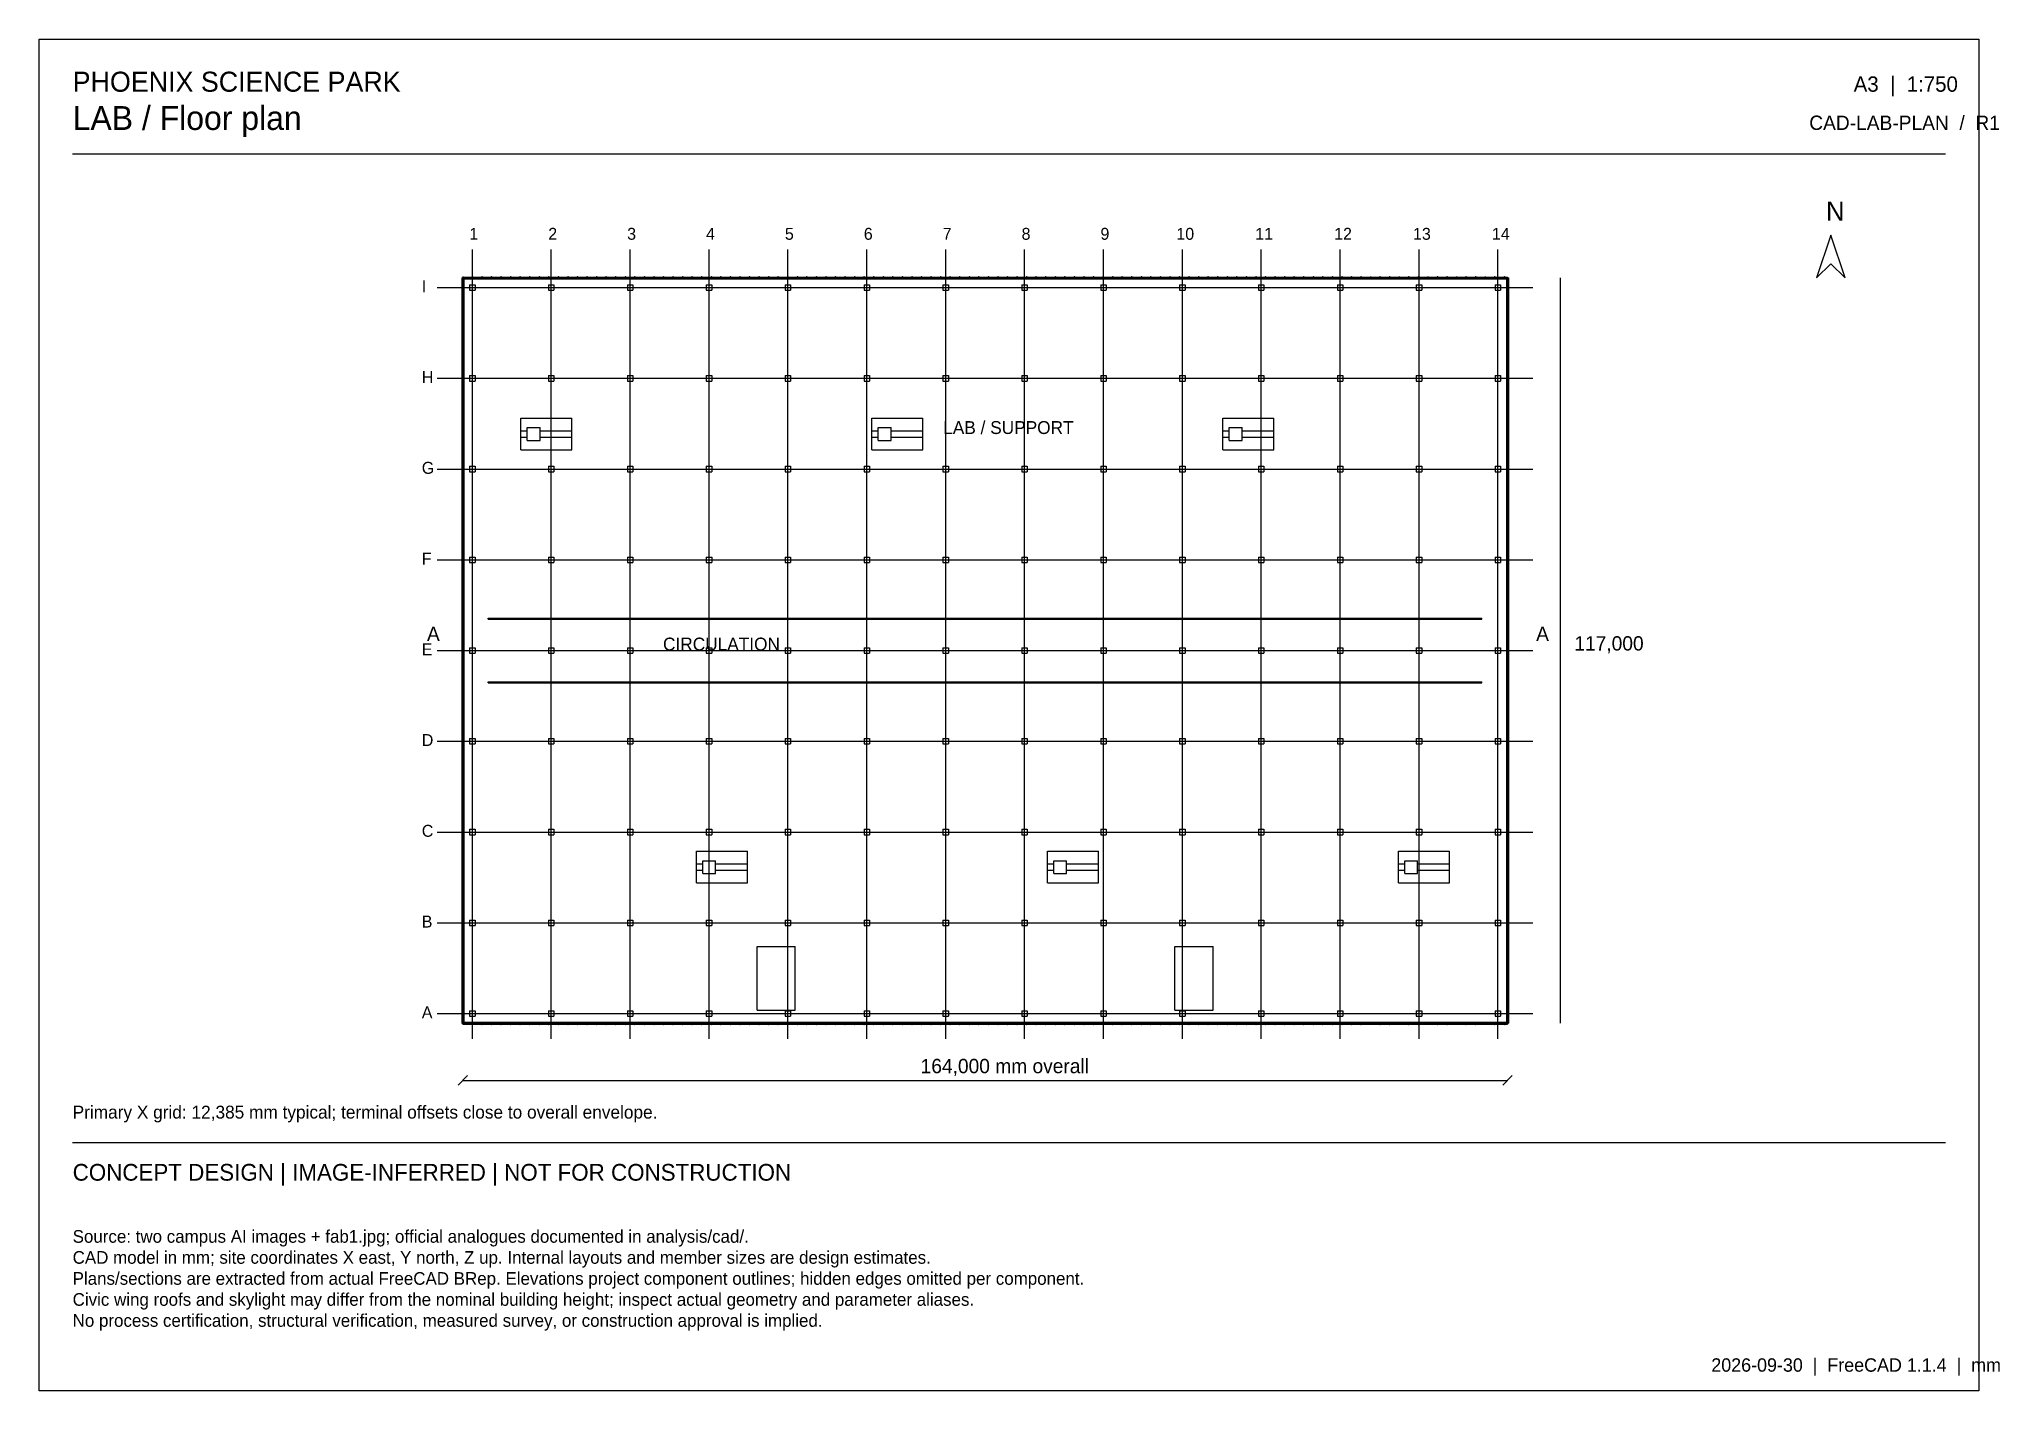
# Model space of a CAD drawing. Header units: millimetres. Extents: x 5250 to 313038, y 5250 to 217500.
import ezdxf

# ---------------------------------------------------------------- set-up
doc = ezdxf.new("R2010")
doc.units = ezdxf.units.MM

msp = doc.modelspace()

# ---------------------------------------------------------------- texts
at = {"layer": 'annotation'}
for s, height, p in [('PHOENIX SCIENCE PARK', 3150, (10500, 209250)), ('A3  |  1:750', 2400, (290100, 209250)), ('LAB / Floor plan', 3750, (10500, 203250)), ('CAD-LAB-PLAN  /  R1', 2250, (283125, 203250)), ('N', 3000, (285750, 189000)), ('1', 1875, (72781.25, 186000)), ('2', 1875, (85166.25, 186000)), ('3', 1875, (97550.25, 186000)), ('4', 1875, (109935.25, 186000)), ('5', 1875, (122319.25, 186000)), ('6', 1875, (134704.25, 186000)), ('7', 1875, (147089.25, 186000)), ('8', 1875, (159473.25, 186000)), ('9', 1875, (171858.25, 186000)), ('10', 1875, (183774.5, 186000)), ('11', 1875, (196158.5, 186000)), ('12', 1875, (208543.5, 186000)), ('13', 1875, (220927.5, 186000)), ('14', 1875, (233312.5, 186000)), ('I', 1875, (65312.5, 177750)), ('H', 1875, (65312.5, 163500)), ('LAB / SUPPORT', 2025, (147168.75, 155500)), ('G', 1875, (65312.5, 149250)), ('F', 1875, (65312.5, 135000)), ('A', 2250, (66125, 123000)), ('CIRCULATION', 2025, (103181.25, 121500)), ('A', 2250, (240250, 123000)), ('117,000', 2250, (246250, 121500)), ('E', 1875, (65312.5, 120750)), ('D', 1875, (65312.5, 106500)), ('C', 1875, (65312.5, 92250)), ('B', 1875, (65312.5, 78000)), ('A', 1875, (65312.5, 63750)), ('164,000 mm overall', 2250, (143625, 55125)), ('Primary X grid: 12,385 mm typical; terminal offsets close to overall envelope.', 2025, (10500, 48000)), ('CONCEPT DESIGN | IMAGE-INFERRED | NOT FOR CONSTRUCTION', 2625, (10500, 38250)), ('Source: two campus AI images + fab1.jpg; official analogues documented in analysis/cad/.', 1987.5, (10500, 28500)), ('CAD model in mm; site coordinates X east, Y north, Z up. Internal layouts and member sizes are design estimates.', 1987.5, (10500, 25200)), ('Plans/sections are extracted from actual FreeCAD BRep. Elevations project component outlines; hidden edges omitted per component.', 1987.5, (10500, 21900)), ('Civic wing roofs and skylight may differ from the nominal building height; inspect actual geometry and parameter aliases.', 1987.5, (10500, 18600)), ('No process certification, structural verification, measured survey, or construction approval is implied.', 1987.5, (10500, 15300)), ('2026-09-30  |  FreeCAD 1.1.4  |  mm', 2100, (267750, 8250))]:
    msp.add_text(s, height=height, dxfattribs=at).set_placement(p)

# ---------------------------------------------------------------- linework, layer by layer
at = {"layer": 'annotation'}
for p, q in [((286500, 186750), (284250, 180000)), ((288750, 180000), (286500, 186750)), ((284250, 180000), (286500, 182250)), ((286500, 182250), (288750, 180000))]:
    msp.add_line(p, q, dxfattribs=at)
at = {"layer": 'circulation'}
for p, q in [((117950, 65000), (117950, 75000)), ((117950, 75000), (123950, 75000)), ((123950, 65000), (123950, 75000)), ((183550, 65000), (183550, 75000)), ((183550, 75000), (189550, 75000)), ((189550, 65000), (189550, 75000)), ((117950, 65000), (123950, 65000)), ((183550, 65000), (189550, 65000))]:
    msp.add_line(p, q, dxfattribs=at)
at = {"layer": 'cut'}
for p, q in [((71600, 180000), (71600, 63000)), ((71600, 180000), (71900, 180000)), ((71727.5, 180245), (71727.5, 180155)), ((71727.5, 180245), (71772.5, 180245)), ((71727.5, 180155), (71772.5, 180155)), ((71750, 180150), (71750, 179850)), ((71750, 180150), (235750, 180150)), ((71750, 179850), (235750, 179850)), ((71772.5, 180245), (71772.5, 180155)), ((71900, 180000), (71900, 63000)), ((72825, 178925), (72825, 178075)), ((72825, 178925), (73675, 178925)), ((73227.5, 180245), (73227.5, 180155)), ((73227.5, 180245), (73272.5, 180245)), ((73227.5, 180155), (73272.5, 180155)), ((73272.5, 180245), (73272.5, 180155)), ((73675, 178925), (73675, 178075)), ((74727.5, 180245), (74727.5, 180155)), ((74727.5, 180245), (74772.5, 180245)), ((74727.5, 180155), (74772.5, 180155)), ((74772.5, 180245), (74772.5, 180155)), ((76227.5, 180245), (76227.5, 180155)), ((76227.5, 180245), (76272.5, 180245)), ((76227.5, 180155), (76272.5, 180155)), ((76272.5, 180245), (76272.5, 180155)), ((77727.5, 180245), (77727.5, 180155)), ((77727.5, 180245), (77772.5, 180245)), ((77727.5, 180155), (77772.5, 180155)), ((77772.5, 180245), (77772.5, 180155)), ((79227.5, 180245), (79227.5, 180155)), ((79227.5, 180245), (79272.5, 180245)), ((79227.5, 180155), (79272.5, 180155)), ((79272.5, 180245), (79272.5, 180155)), ((80727.5, 180245), (80727.5, 180155)), ((80727.5, 180245), (80772.5, 180245)), ((80727.5, 180155), (80772.5, 180155)), ((80772.5, 180245), (80772.5, 180155)), ((82227.5, 180245), (82227.5, 180155)), ((82227.5, 180245), (82272.5, 180245)), ((82227.5, 180155), (82272.5, 180155)), ((82272.5, 180245), (82272.5, 180155)), ((83727.5, 180245), (83727.5, 180155)), ((83727.5, 180245), (83772.5, 180245)), ((83727.5, 180155), (83772.5, 180155)), ((83772.5, 180245), (83772.5, 180155)), ((85209.62, 178925), (85209.62, 178075)), ((85209.62, 178925), (86059.62, 178925)), ((85227.5, 180245), (85227.5, 180155)), ((85227.5, 180245), (85272.5, 180245)), ((85227.5, 180155), (85272.5, 180155)), ((85272.5, 180245), (85272.5, 180155)), ((86059.62, 178925), (86059.62, 178075)), ((86727.5, 180245), (86727.5, 180155)), ((86727.5, 180245), (86772.5, 180245)), ((86727.5, 180155), (86772.5, 180155)), ((86772.5, 180245), (86772.5, 180155)), ((88227.5, 180245), (88227.5, 180155)), ((88227.5, 180245), (88272.5, 180245)), ((88227.5, 180155), (88272.5, 180155)), ((88272.5, 180245), (88272.5, 180155)), ((89727.5, 180245), (89727.5, 180155)), ((89727.5, 180245), (89772.5, 180245)), ((89727.5, 180155), (89772.5, 180155)), ((89772.5, 180245), (89772.5, 180155)), ((91227.5, 180245), (91227.5, 180155)), ((91227.5, 180245), (91272.5, 180245)), ((91227.5, 180155), (91272.5, 180155)), ((91272.5, 180245), (91272.5, 180155)), ((92727.5, 180245), (92727.5, 180155)), ((92727.5, 180245), (92772.5, 180245)), ((92727.5, 180155), (92772.5, 180155)), ((92772.5, 180245), (92772.5, 180155)), ((94227.5, 180245), (94227.5, 180155)), ((94227.5, 180245), (94272.5, 180245)), ((94227.5, 180155), (94272.5, 180155)), ((94272.5, 180245), (94272.5, 180155)), ((95727.5, 180245), (95727.5, 180155)), ((95727.5, 180245), (95772.5, 180245)), ((95727.5, 180155), (95772.5, 180155)), ((95772.5, 180245), (95772.5, 180155)), ((97227.5, 180245), (97227.5, 180155)), ((97227.5, 180245), (97272.5, 180245)), ((97227.5, 180155), (97272.5, 180155)), ((97272.5, 180245), (97272.5, 180155)), ((97594.23, 178925), (97594.23, 178075)), ((97594.23, 178925), (98444.23, 178925)), ((98444.23, 178925), (98444.23, 178075)), ((98727.5, 180245), (98727.5, 180155)), ((98727.5, 180245), (98772.5, 180245)), ((98727.5, 180155), (98772.5, 180155)), ((98772.5, 180245), (98772.5, 180155)), ((100227.5, 180245), (100227.5, 180155)), ((100227.5, 180245), (100272.5, 180245)), ((100227.5, 180155), (100272.5, 180155)), ((100272.5, 180245), (100272.5, 180155)), ((101727.5, 180245), (101727.5, 180155)), ((101727.5, 180245), (101772.5, 180245)), ((101727.5, 180155), (101772.5, 180155)), ((101772.5, 180245), (101772.5, 180155)), ((103227.5, 180245), (103227.5, 180155)), ((103227.5, 180245), (103272.5, 180245)), ((103227.5, 180155), (103272.5, 180155)), ((103272.5, 180245), (103272.5, 180155)), ((104727.5, 180245), (104727.5, 180155)), ((104727.5, 180245), (104772.5, 180245)), ((104727.5, 180155), (104772.5, 180155)), ((104772.5, 180245), (104772.5, 180155)), ((106227.5, 180245), (106227.5, 180155)), ((106227.5, 180245), (106272.5, 180245)), ((106227.5, 180155), (106272.5, 180155)), ((106272.5, 180245), (106272.5, 180155)), ((107727.5, 180245), (107727.5, 180155)), ((107727.5, 180245), (107772.5, 180245)), ((107727.5, 180155), (107772.5, 180155)), ((107772.5, 180245), (107772.5, 180155)), ((109227.5, 180245), (109227.5, 180155)), ((109227.5, 180245), (109272.5, 180245)), ((109227.5, 180155), (109272.5, 180155)), ((109272.5, 180245), (109272.5, 180155)), ((109978.85, 178925), (109978.85, 178075)), ((109978.85, 178925), (110828.85, 178925)), ((110727.5, 180245), (110727.5, 180155)), ((110727.5, 180245), (110772.5, 180245)), ((110727.5, 180155), (110772.5, 180155)), ((110772.5, 180245), (110772.5, 180155)), ((110828.85, 178925), (110828.85, 178075)), ((112227.5, 180245), (112227.5, 180155)), ((112227.5, 180245), (112272.5, 180245)), ((112227.5, 180155), (112272.5, 180155)), ((112272.5, 180245), (112272.5, 180155)), ((113727.5, 180245), (113727.5, 180155)), ((113727.5, 180245), (113772.5, 180245)), ((113727.5, 180155), (113772.5, 180155)), ((113772.5, 180245), (113772.5, 180155)), ((115227.5, 180245), (115227.5, 180155)), ((115227.5, 180245), (115272.5, 180245)), ((115227.5, 180155), (115272.5, 180155)), ((115272.5, 180245), (115272.5, 180155)), ((116727.5, 180245), (116727.5, 180155)), ((116727.5, 180245), (116772.5, 180245)), ((116727.5, 180155), (116772.5, 180155)), ((116772.5, 180245), (116772.5, 180155)), ((118227.5, 180245), (118227.5, 180155)), ((118227.5, 180245), (118272.5, 180245)), ((118227.5, 180155), (118272.5, 180155)), ((118272.5, 180245), (118272.5, 180155)), ((119727.5, 180245), (119727.5, 180155)), ((119727.5, 180245), (119772.5, 180245)), ((119727.5, 180155), (119772.5, 180155)), ((119772.5, 180245), (119772.5, 180155)), ((121227.5, 180245), (121227.5, 180155)), ((121227.5, 180245), (121272.5, 180245)), ((121227.5, 180155), (121272.5, 180155)), ((121272.5, 180245), (121272.5, 180155)), ((122363.46, 178925), (122363.46, 178075)), ((122363.46, 178925), (123213.46, 178925)), ((122727.5, 180245), (122727.5, 180155)), ((122727.5, 180245), (122772.5, 180245)), ((122727.5, 180155), (122772.5, 180155)), ((122772.5, 180245), (122772.5, 180155)), ((123213.46, 178925), (123213.46, 178075)), ((124227.5, 180245), (124227.5, 180155)), ((124227.5, 180245), (124272.5, 180245)), ((124227.5, 180155), (124272.5, 180155)), ((124272.5, 180245), (124272.5, 180155)), ((125727.5, 180245), (125727.5, 180155)), ((125727.5, 180245), (125772.5, 180245)), ((125727.5, 180155), (125772.5, 180155)), ((125772.5, 180245), (125772.5, 180155)), ((127227.5, 180245), (127227.5, 180155)), ((127227.5, 180245), (127272.5, 180245)), ((127227.5, 180155), (127272.5, 180155)), ((127272.5, 180245), (127272.5, 180155)), ((128727.5, 180245), (128727.5, 180155)), ((128727.5, 180245), (128772.5, 180245)), ((128727.5, 180155), (128772.5, 180155)), ((128772.5, 180245), (128772.5, 180155)), ((130227.5, 180245), (130227.5, 180155)), ((130227.5, 180245), (130272.5, 180245)), ((130227.5, 180155), (130272.5, 180155)), ((130272.5, 180245), (130272.5, 180155)), ((131727.5, 180245), (131727.5, 180155)), ((131727.5, 180245), (131772.5, 180245)), ((131727.5, 180155), (131772.5, 180155)), ((131772.5, 180245), (131772.5, 180155)), ((133227.5, 180245), (133227.5, 180155)), ((133227.5, 180245), (133272.5, 180245)), ((133227.5, 180155), (133272.5, 180155)), ((133272.5, 180245), (133272.5, 180155)), ((134727.5, 180245), (134727.5, 180155)), ((134727.5, 180245), (134772.5, 180245)), ((134727.5, 180155), (134772.5, 180155)), ((134748.08, 178925), (134748.08, 178075)), ((134748.08, 178925), (135598.08, 178925)), ((134772.5, 180245), (134772.5, 180155)), ((135598.08, 178925), (135598.08, 178075)), ((136227.5, 180245), (136227.5, 180155)), ((136227.5, 180245), (136272.5, 180245)), ((136227.5, 180155), (136272.5, 180155)), ((136272.5, 180245), (136272.5, 180155)), ((137727.5, 180245), (137727.5, 180155)), ((137727.5, 180245), (137772.5, 180245)), ((137727.5, 180155), (137772.5, 180155)), ((137772.5, 180245), (137772.5, 180155)), ((139227.5, 180245), (139227.5, 180155)), ((139227.5, 180245), (139272.5, 180245)), ((139227.5, 180155), (139272.5, 180155)), ((139272.5, 180245), (139272.5, 180155)), ((140727.5, 180245), (140727.5, 180155)), ((140727.5, 180245), (140772.5, 180245)), ((140727.5, 180155), (140772.5, 180155)), ((140772.5, 180245), (140772.5, 180155)), ((142227.5, 180245), (142227.5, 180155)), ((142227.5, 180245), (142272.5, 180245)), ((142227.5, 180155), (142272.5, 180155)), ((142272.5, 180245), (142272.5, 180155)), ((143727.5, 180245), (143727.5, 180155)), ((143727.5, 180245), (143772.5, 180245)), ((143727.5, 180155), (143772.5, 180155)), ((143772.5, 180245), (143772.5, 180155)), ((145227.5, 180245), (145227.5, 180155)), ((145227.5, 180245), (145272.5, 180245)), ((145227.5, 180155), (145272.5, 180155)), ((145272.5, 180245), (145272.5, 180155)), ((146727.5, 180245), (146727.5, 180155)), ((146727.5, 180245), (146772.5, 180245)), ((146727.5, 180155), (146772.5, 180155)), ((146772.5, 180245), (146772.5, 180155)), ((147132.69, 178925), (147132.69, 178075)), ((147132.69, 178925), (147982.69, 178925)), ((147982.69, 178925), (147982.69, 178075)), ((148227.5, 180245), (148227.5, 180155)), ((148227.5, 180245), (148272.5, 180245)), ((148227.5, 180155), (148272.5, 180155)), ((148272.5, 180245), (148272.5, 180155)), ((149727.5, 180245), (149727.5, 180155)), ((149727.5, 180245), (149772.5, 180245)), ((149727.5, 180155), (149772.5, 180155)), ((149772.5, 180245), (149772.5, 180155)), ((151227.5, 180245), (151227.5, 180155)), ((151227.5, 180245), (151272.5, 180245)), ((151227.5, 180155), (151272.5, 180155)), ((151272.5, 180245), (151272.5, 180155)), ((152727.5, 180245), (152727.5, 180155)), ((152727.5, 180245), (152772.5, 180245)), ((152727.5, 180155), (152772.5, 180155)), ((152772.5, 180245), (152772.5, 180155)), ((154227.5, 180245), (154227.5, 180155)), ((154227.5, 180245), (154272.5, 180245)), ((154227.5, 180155), (154272.5, 180155)), ((154272.5, 180245), (154272.5, 180155)), ((155727.5, 180245), (155727.5, 180155)), ((155727.5, 180245), (155772.5, 180245)), ((155727.5, 180155), (155772.5, 180155)), ((155772.5, 180245), (155772.5, 180155)), ((157227.5, 180245), (157227.5, 180155)), ((157227.5, 180245), (157272.5, 180245)), ((157227.5, 180155), (157272.5, 180155)), ((157272.5, 180245), (157272.5, 180155)), ((158727.5, 180245), (158727.5, 180155)), ((158727.5, 180245), (158772.5, 180245)), ((158727.5, 180155), (158772.5, 180155)), ((158772.5, 180245), (158772.5, 180155)), ((159517.31, 178925), (159517.31, 178075)), ((159517.31, 178925), (160367.31, 178925)), ((160227.5, 180245), (160227.5, 180155)), ((160227.5, 180245), (160272.5, 180245)), ((160227.5, 180155), (160272.5, 180155)), ((160272.5, 180245), (160272.5, 180155)), ((160367.31, 178925), (160367.31, 178075)), ((161727.5, 180245), (161727.5, 180155)), ((161727.5, 180245), (161772.5, 180245)), ((161727.5, 180155), (161772.5, 180155)), ((161772.5, 180245), (161772.5, 180155)), ((163227.5, 180245), (163227.5, 180155)), ((163227.5, 180245), (163272.5, 180245)), ((163227.5, 180155), (163272.5, 180155)), ((163272.5, 180245), (163272.5, 180155)), ((164727.5, 180245), (164727.5, 180155)), ((164727.5, 180245), (164772.5, 180245)), ((164727.5, 180155), (164772.5, 180155)), ((164772.5, 180245), (164772.5, 180155)), ((166227.5, 180245), (166227.5, 180155)), ((166227.5, 180245), (166272.5, 180245)), ((166227.5, 180155), (166272.5, 180155)), ((166272.5, 180245), (166272.5, 180155)), ((167727.5, 180245), (167727.5, 180155)), ((167727.5, 180245), (167772.5, 180245)), ((167727.5, 180155), (167772.5, 180155)), ((167772.5, 180245), (167772.5, 180155)), ((169227.5, 180245), (169227.5, 180155)), ((169227.5, 180245), (169272.5, 180245)), ((169227.5, 180155), (169272.5, 180155)), ((169272.5, 180245), (169272.5, 180155)), ((170727.5, 180245), (170727.5, 180155)), ((170727.5, 180245), (170772.5, 180245)), ((170727.5, 180155), (170772.5, 180155)), ((170772.5, 180245), (170772.5, 180155)), ((171901.92, 178925), (171901.92, 178075)), ((171901.92, 178925), (172751.92, 178925)), ((172227.5, 180245), (172227.5, 180155)), ((172227.5, 180245), (172272.5, 180245)), ((172227.5, 180155), (172272.5, 180155)), ((172272.5, 180245), (172272.5, 180155)), ((172751.92, 178925), (172751.92, 178075)), ((173727.5, 180245), (173727.5, 180155)), ((173727.5, 180245), (173772.5, 180245)), ((173727.5, 180155), (173772.5, 180155)), ((173772.5, 180245), (173772.5, 180155)), ((175227.5, 180245), (175227.5, 180155)), ((175227.5, 180245), (175272.5, 180245)), ((175227.5, 180155), (175272.5, 180155)), ((175272.5, 180245), (175272.5, 180155)), ((176727.5, 180245), (176727.5, 180155)), ((176727.5, 180245), (176772.5, 180245)), ((176727.5, 180155), (176772.5, 180155)), ((176772.5, 180245), (176772.5, 180155)), ((178227.5, 180245), (178227.5, 180155)), ((178227.5, 180245), (178272.5, 180245)), ((178227.5, 180155), (178272.5, 180155)), ((178272.5, 180245), (178272.5, 180155)), ((179727.5, 180245), (179727.5, 180155)), ((179727.5, 180245), (179772.5, 180245)), ((179727.5, 180155), (179772.5, 180155)), ((179772.5, 180245), (179772.5, 180155)), ((181227.5, 180245), (181227.5, 180155)), ((181227.5, 180245), (181272.5, 180245)), ((181227.5, 180155), (181272.5, 180155)), ((181272.5, 180245), (181272.5, 180155)), ((182727.5, 180245), (182727.5, 180155)), ((182727.5, 180245), (182772.5, 180245)), ((182727.5, 180155), (182772.5, 180155)), ((182772.5, 180245), (182772.5, 180155)), ((184227.5, 180245), (184227.5, 180155)), ((184227.5, 180245), (184272.5, 180245)), ((184227.5, 180155), (184272.5, 180155)), ((184272.5, 180245), (184272.5, 180155)), ((184286.54, 178925), (184286.54, 178075)), ((184286.54, 178925), (185136.54, 178925)), ((185136.54, 178925), (185136.54, 178075)), ((185727.5, 180245), (185727.5, 180155)), ((185727.5, 180245), (185772.5, 180245)), ((185727.5, 180155), (185772.5, 180155)), ((185772.5, 180245), (185772.5, 180155)), ((187227.5, 180245), (187227.5, 180155)), ((187227.5, 180245), (187272.5, 180245)), ((187227.5, 180155), (187272.5, 180155)), ((187272.5, 180245), (187272.5, 180155)), ((188727.5, 180245), (188727.5, 180155)), ((188727.5, 180245), (188772.5, 180245)), ((188727.5, 180155), (188772.5, 180155)), ((188772.5, 180245), (188772.5, 180155)), ((190227.5, 180245), (190227.5, 180155)), ((190227.5, 180245), (190272.5, 180245)), ((190227.5, 180155), (190272.5, 180155)), ((190272.5, 180245), (190272.5, 180155)), ((191727.5, 180245), (191727.5, 180155)), ((191727.5, 180245), (191772.5, 180245)), ((191727.5, 180155), (191772.5, 180155)), ((191772.5, 180245), (191772.5, 180155)), ((193227.5, 180245), (193227.5, 180155)), ((193227.5, 180245), (193272.5, 180245)), ((193227.5, 180155), (193272.5, 180155)), ((193272.5, 180245), (193272.5, 180155)), ((194727.5, 180245), (194727.5, 180155)), ((194727.5, 180245), (194772.5, 180245)), ((194727.5, 180155), (194772.5, 180155)), ((194772.5, 180245), (194772.5, 180155)), ((196227.5, 180245), (196227.5, 180155)), ((196227.5, 180245), (196272.5, 180245)), ((196227.5, 180155), (196272.5, 180155)), ((196272.5, 180245), (196272.5, 180155)), ((196671.15, 178925), (196671.15, 178075)), ((196671.15, 178925), (197521.15, 178925)), ((197521.15, 178925), (197521.15, 178075)), ((197727.5, 180245), (197727.5, 180155)), ((197727.5, 180245), (197772.5, 180245)), ((197727.5, 180155), (197772.5, 180155)), ((197772.5, 180245), (197772.5, 180155)), ((199227.5, 180245), (199227.5, 180155)), ((199227.5, 180245), (199272.5, 180245)), ((199227.5, 180155), (199272.5, 180155)), ((199272.5, 180245), (199272.5, 180155)), ((200727.5, 180245), (200727.5, 180155)), ((200727.5, 180245), (200772.5, 180245)), ((200727.5, 180155), (200772.5, 180155)), ((200772.5, 180245), (200772.5, 180155)), ((202227.5, 180245), (202227.5, 180155)), ((202227.5, 180245), (202272.5, 180245)), ((202227.5, 180155), (202272.5, 180155)), ((202272.5, 180245), (202272.5, 180155)), ((203727.5, 180245), (203727.5, 180155)), ((203727.5, 180245), (203772.5, 180245)), ((203727.5, 180155), (203772.5, 180155)), ((203772.5, 180245), (203772.5, 180155)), ((205227.5, 180245), (205227.5, 180155)), ((205227.5, 180245), (205272.5, 180245)), ((205227.5, 180155), (205272.5, 180155)), ((205272.5, 180245), (205272.5, 180155)), ((206727.5, 180245), (206727.5, 180155)), ((206727.5, 180245), (206772.5, 180245)), ((206727.5, 180155), (206772.5, 180155)), ((206772.5, 180245), (206772.5, 180155)), ((208227.5, 180245), (208227.5, 180155)), ((208227.5, 180245), (208272.5, 180245)), ((208227.5, 180155), (208272.5, 180155)), ((208272.5, 180245), (208272.5, 180155)), ((209055.77, 178925), (209055.77, 178075)), ((209055.77, 178925), (209905.77, 178925)), ((209727.5, 180245), (209727.5, 180155)), ((209727.5, 180245), (209772.5, 180245)), ((209727.5, 180155), (209772.5, 180155)), ((209772.5, 180245), (209772.5, 180155)), ((209905.77, 178925), (209905.77, 178075)), ((211227.5, 180245), (211227.5, 180155)), ((211227.5, 180245), (211272.5, 180245)), ((211227.5, 180155), (211272.5, 180155)), ((211272.5, 180245), (211272.5, 180155)), ((212727.5, 180245), (212727.5, 180155)), ((212727.5, 180245), (212772.5, 180245)), ((212727.5, 180155), (212772.5, 180155)), ((212772.5, 180245), (212772.5, 180155)), ((214227.5, 180245), (214227.5, 180155)), ((214227.5, 180245), (214272.5, 180245)), ((214227.5, 180155), (214272.5, 180155)), ((214272.5, 180245), (214272.5, 180155)), ((215727.5, 180245), (215727.5, 180155)), ((215727.5, 180245), (215772.5, 180245)), ((215727.5, 180155), (215772.5, 180155)), ((215772.5, 180245), (215772.5, 180155)), ((217227.5, 180245), (217227.5, 180155)), ((217227.5, 180245), (217272.5, 180245)), ((217227.5, 180155), (217272.5, 180155)), ((217272.5, 180245), (217272.5, 180155)), ((218727.5, 180245), (218727.5, 180155)), ((218727.5, 180245), (218772.5, 180245)), ((218727.5, 180155), (218772.5, 180155)), ((218772.5, 180245), (218772.5, 180155)), ((220227.5, 180245), (220227.5, 180155)), ((220227.5, 180245), (220272.5, 180245)), ((220227.5, 180155), (220272.5, 180155)), ((220272.5, 180245), (220272.5, 180155)), ((221440.38, 178925), (221440.38, 178075)), ((221440.38, 178925), (222290.38, 178925)), ((221727.5, 180245), (221727.5, 180155)), ((221727.5, 180245), (221772.5, 180245)), ((221727.5, 180155), (221772.5, 180155)), ((221772.5, 180245), (221772.5, 180155)), ((222290.38, 178925), (222290.38, 178075)), ((223227.5, 180245), (223227.5, 180155)), ((223227.5, 180245), (223272.5, 180245)), ((223227.5, 180155), (223272.5, 180155)), ((223272.5, 180245), (223272.5, 180155)), ((224727.5, 180245), (224727.5, 180155)), ((224727.5, 180245), (224772.5, 180245)), ((224727.5, 180155), (224772.5, 180155)), ((224772.5, 180245), (224772.5, 180155)), ((226227.5, 180245), (226227.5, 180155)), ((226227.5, 180245), (226272.5, 180245)), ((226227.5, 180155), (226272.5, 180155)), ((226272.5, 180245), (226272.5, 180155)), ((227727.5, 180245), (227727.5, 180155)), ((227727.5, 180245), (227772.5, 180245)), ((227727.5, 180155), (227772.5, 180155)), ((227772.5, 180245), (227772.5, 180155)), ((229227.5, 180245), (229227.5, 180155)), ((229227.5, 180245), (229272.5, 180245)), ((229227.5, 180155), (229272.5, 180155)), ((229272.5, 180245), (229272.5, 180155)), ((230727.5, 180245), (230727.5, 180155)), ((230727.5, 180245), (230772.5, 180245)), ((230727.5, 180155), (230772.5, 180155)), ((230772.5, 180245), (230772.5, 180155)), ((232227.5, 180245), (232227.5, 180155)), ((232227.5, 180245), (232272.5, 180245)), ((232227.5, 180155), (232272.5, 180155)), ((232272.5, 180245), (232272.5, 180155)), ((233727.5, 180245), (233727.5, 180155)), ((233727.5, 180245), (233772.5, 180245)), ((233727.5, 180155), (233772.5, 180155)), ((233772.5, 180245), (233772.5, 180155)), ((233825, 178925), (233825, 178075)), ((233825, 178925), (234675, 178925)), ((234675, 178925), (234675, 178075)), ((235227.5, 180245), (235227.5, 180155)), ((235227.5, 180245), (235272.5, 180245)), ((235227.5, 180155), (235272.5, 180155)), ((235272.5, 180245), (235272.5, 180155)), ((235600, 180000), (235600, 63000)), ((235600, 180000), (235900, 180000)), ((235750, 180150), (235750, 179850)), ((235900, 180000), (235900, 63000)), ((72825, 178075), (73675, 178075)), ((85209.62, 178075), (86059.62, 178075)), ((97594.23, 178075), (98444.23, 178075)), ((109978.85, 178075), (110828.85, 178075)), ((122363.46, 178075), (123213.46, 178075)), ((134748.08, 178075), (135598.08, 178075)), ((147132.69, 178075), (147982.69, 178075)), ((159517.31, 178075), (160367.31, 178075)), ((171901.92, 178075), (172751.92, 178075)), ((184286.54, 178075), (185136.54, 178075)), ((196671.15, 178075), (197521.15, 178075)), ((209055.77, 178075), (209905.77, 178075)), ((221440.38, 178075), (222290.38, 178075)), ((233825, 178075), (234675, 178075)), ((72825, 164675), (72825, 163825)), ((72825, 164675), (73675, 164675)), ((72825, 163825), (73675, 163825)), ((73675, 164675), (73675, 163825)), ((85209.62, 164675), (85209.62, 163825)), ((85209.62, 164675), (86059.62, 164675)), ((85209.62, 163825), (86059.62, 163825)), ((86059.62, 164675), (86059.62, 163825)), ((97594.23, 164675), (97594.23, 163825)), ((97594.23, 164675), (98444.23, 164675)), ((97594.23, 163825), (98444.23, 163825)), ((98444.23, 164675), (98444.23, 163825)), ((109978.85, 164675), (109978.85, 163825)), ((109978.85, 164675), (110828.85, 164675)), ((109978.85, 163825), (110828.85, 163825)), ((110828.85, 164675), (110828.85, 163825)), ((122363.46, 164675), (122363.46, 163825)), ((122363.46, 164675), (123213.46, 164675)), ((122363.46, 163825), (123213.46, 163825)), ((123213.46, 164675), (123213.46, 163825)), ((134748.08, 164675), (134748.08, 163825)), ((134748.08, 164675), (135598.08, 164675)), ((134748.08, 163825), (135598.08, 163825)), ((135598.08, 164675), (135598.08, 163825)), ((147132.69, 164675), (147132.69, 163825)), ((147132.69, 164675), (147982.69, 164675)), ((147132.69, 163825), (147982.69, 163825)), ((147982.69, 164675), (147982.69, 163825)), ((159517.31, 164675), (159517.31, 163825)), ((159517.31, 164675), (160367.31, 164675)), ((159517.31, 163825), (160367.31, 163825)), ((160367.31, 164675), (160367.31, 163825)), ((171901.92, 164675), (171901.92, 163825)), ((171901.92, 164675), (172751.92, 164675)), ((171901.92, 163825), (172751.92, 163825)), ((172751.92, 164675), (172751.92, 163825)), ((184286.54, 164675), (184286.54, 163825)), ((184286.54, 164675), (185136.54, 164675)), ((184286.54, 163825), (185136.54, 163825)), ((185136.54, 164675), (185136.54, 163825)), ((196671.15, 164675), (196671.15, 163825)), ((196671.15, 164675), (197521.15, 164675)), ((196671.15, 163825), (197521.15, 163825)), ((197521.15, 164675), (197521.15, 163825)), ((209055.77, 164675), (209055.77, 163825)), ((209055.77, 164675), (209905.77, 164675)), ((209055.77, 163825), (209905.77, 163825)), ((209905.77, 164675), (209905.77, 163825)), ((221440.38, 164675), (221440.38, 163825)), ((221440.38, 164675), (222290.38, 164675)), ((221440.38, 163825), (222290.38, 163825)), ((222290.38, 164675), (222290.38, 163825)), ((233825, 164675), (233825, 163825)), ((233825, 164675), (234675, 164675)), ((233825, 163825), (234675, 163825)), ((234675, 164675), (234675, 163825)), ((72825, 150425), (72825, 149575)), ((72825, 150425), (73675, 150425)), ((72825, 149575), (73675, 149575)), ((73675, 150425), (73675, 149575)), ((85209.62, 150425), (85209.62, 149575)), ((85209.62, 150425), (86059.62, 150425)), ((85209.62, 149575), (86059.62, 149575)), ((86059.62, 150425), (86059.62, 149575)), ((97594.23, 150425), (97594.23, 149575)), ((97594.23, 150425), (98444.23, 150425)), ((97594.23, 149575), (98444.23, 149575)), ((98444.23, 150425), (98444.23, 149575)), ((109978.85, 150425), (109978.85, 149575)), ((109978.85, 150425), (110828.85, 150425)), ((109978.85, 149575), (110828.85, 149575)), ((110828.85, 150425), (110828.85, 149575)), ((122363.46, 150425), (122363.46, 149575)), ((122363.46, 150425), (123213.46, 150425)), ((122363.46, 149575), (123213.46, 149575)), ((123213.46, 150425), (123213.46, 149575)), ((134748.08, 150425), (134748.08, 149575)), ((134748.08, 150425), (135598.08, 150425)), ((134748.08, 149575), (135598.08, 149575)), ((135598.08, 150425), (135598.08, 149575)), ((147132.69, 150425), (147132.69, 149575)), ((147132.69, 150425), (147982.69, 150425)), ((147132.69, 149575), (147982.69, 149575)), ((147982.69, 150425), (147982.69, 149575)), ((159517.31, 150425), (159517.31, 149575)), ((159517.31, 150425), (160367.31, 150425)), ((159517.31, 149575), (160367.31, 149575)), ((160367.31, 150425), (160367.31, 149575)), ((171901.92, 150425), (171901.92, 149575)), ((171901.92, 150425), (172751.92, 150425)), ((171901.92, 149575), (172751.92, 149575)), ((172751.92, 150425), (172751.92, 149575)), ((184286.54, 150425), (184286.54, 149575)), ((184286.54, 150425), (185136.54, 150425)), ((184286.54, 149575), (185136.54, 149575)), ((185136.54, 150425), (185136.54, 149575)), ((196671.15, 150425), (196671.15, 149575)), ((196671.15, 150425), (197521.15, 150425)), ((196671.15, 149575), (197521.15, 149575)), ((197521.15, 150425), (197521.15, 149575)), ((209055.77, 150425), (209055.77, 149575)), ((209055.77, 150425), (209905.77, 150425)), ((209055.77, 149575), (209905.77, 149575)), ((209905.77, 150425), (209905.77, 149575)), ((221440.38, 150425), (221440.38, 149575)), ((221440.38, 150425), (222290.38, 150425)), ((221440.38, 149575), (222290.38, 149575)), ((222290.38, 150425), (222290.38, 149575)), ((233825, 150425), (233825, 149575)), ((233825, 150425), (234675, 150425)), ((233825, 149575), (234675, 149575)), ((234675, 150425), (234675, 149575)), ((72825, 136175), (72825, 135325)), ((72825, 136175), (73675, 136175)), ((73675, 136175), (73675, 135325)), ((85209.62, 136175), (85209.62, 135325)), ((85209.62, 136175), (86059.62, 136175)), ((86059.62, 136175), (86059.62, 135325)), ((97594.23, 136175), (97594.23, 135325)), ((97594.23, 136175), (98444.23, 136175)), ((98444.23, 136175), (98444.23, 135325)), ((109978.85, 136175), (109978.85, 135325)), ((109978.85, 136175), (110828.85, 136175)), ((110828.85, 136175), (110828.85, 135325)), ((122363.46, 136175), (122363.46, 135325)), ((122363.46, 136175), (123213.46, 136175)), ((123213.46, 136175), (123213.46, 135325)), ((134748.08, 136175), (134748.08, 135325)), ((134748.08, 136175), (135598.08, 136175)), ((135598.08, 136175), (135598.08, 135325)), ((147132.69, 136175), (147132.69, 135325)), ((147132.69, 136175), (147982.69, 136175)), ((147982.69, 136175), (147982.69, 135325)), ((159517.31, 136175), (159517.31, 135325)), ((159517.31, 136175), (160367.31, 136175)), ((160367.31, 136175), (160367.31, 135325)), ((171901.92, 136175), (171901.92, 135325)), ((171901.92, 136175), (172751.92, 136175)), ((172751.92, 136175), (172751.92, 135325)), ((184286.54, 136175), (184286.54, 135325)), ((184286.54, 136175), (185136.54, 136175)), ((185136.54, 136175), (185136.54, 135325)), ((196671.15, 136175), (196671.15, 135325)), ((196671.15, 136175), (197521.15, 136175)), ((197521.15, 136175), (197521.15, 135325)), ((209055.77, 136175), (209055.77, 135325)), ((209055.77, 136175), (209905.77, 136175)), ((209905.77, 136175), (209905.77, 135325)), ((221440.38, 136175), (221440.38, 135325)), ((221440.38, 136175), (222290.38, 136175)), ((222290.38, 136175), (222290.38, 135325)), ((233825, 136175), (233825, 135325)), ((233825, 136175), (234675, 136175)), ((234675, 136175), (234675, 135325)), ((72825, 135325), (73675, 135325)), ((85209.62, 135325), (86059.62, 135325)), ((97594.23, 135325), (98444.23, 135325)), ((109978.85, 135325), (110828.85, 135325)), ((122363.46, 135325), (123213.46, 135325)), ((134748.08, 135325), (135598.08, 135325)), ((147132.69, 135325), (147982.69, 135325)), ((159517.31, 135325), (160367.31, 135325)), ((171901.92, 135325), (172751.92, 135325)), ((184286.54, 135325), (185136.54, 135325)), ((196671.15, 135325), (197521.15, 135325)), ((209055.77, 135325), (209905.77, 135325)), ((221440.38, 135325), (222290.38, 135325)), ((233825, 135325), (234675, 135325)), ((72825, 121925), (72825, 121075)), ((72825, 121925), (73675, 121925)), ((72825, 121075), (73675, 121075)), ((73675, 121925), (73675, 121075)), ((85209.62, 121925), (85209.62, 121075)), ((85209.62, 121925), (86059.62, 121925)), ((85209.62, 121075), (86059.62, 121075)), ((86059.62, 121925), (86059.62, 121075)), ((97594.23, 121925), (97594.23, 121075)), ((97594.23, 121925), (98444.23, 121925)), ((97594.23, 121075), (98444.23, 121075)), ((98444.23, 121925), (98444.23, 121075)), ((109978.85, 121925), (109978.85, 121075)), ((109978.85, 121925), (110828.85, 121925)), ((109978.85, 121075), (110828.85, 121075)), ((110828.85, 121925), (110828.85, 121075)), ((122363.46, 121925), (122363.46, 121075)), ((122363.46, 121925), (123213.46, 121925)), ((122363.46, 121075), (123213.46, 121075)), ((123213.46, 121925), (123213.46, 121075)), ((134748.08, 121925), (134748.08, 121075)), ((134748.08, 121925), (135598.08, 121925)), ((134748.08, 121075), (135598.08, 121075)), ((135598.08, 121925), (135598.08, 121075)), ((147132.69, 121925), (147132.69, 121075)), ((147132.69, 121925), (147982.69, 121925)), ((147132.69, 121075), (147982.69, 121075)), ((147982.69, 121925), (147982.69, 121075)), ((159517.31, 121925), (159517.31, 121075)), ((159517.31, 121925), (160367.31, 121925)), ((159517.31, 121075), (160367.31, 121075)), ((160367.31, 121925), (160367.31, 121075)), ((171901.92, 121925), (171901.92, 121075)), ((171901.92, 121925), (172751.92, 121925)), ((171901.92, 121075), (172751.92, 121075)), ((172751.92, 121925), (172751.92, 121075)), ((184286.54, 121925), (184286.54, 121075)), ((184286.54, 121925), (185136.54, 121925)), ((184286.54, 121075), (185136.54, 121075)), ((185136.54, 121925), (185136.54, 121075)), ((196671.15, 121925), (196671.15, 121075)), ((196671.15, 121925), (197521.15, 121925)), ((196671.15, 121075), (197521.15, 121075)), ((197521.15, 121925), (197521.15, 121075)), ((209055.77, 121925), (209055.77, 121075)), ((209055.77, 121925), (209905.77, 121925)), ((209055.77, 121075), (209905.77, 121075)), ((209905.77, 121925), (209905.77, 121075)), ((221440.38, 121925), (221440.38, 121075)), ((221440.38, 121925), (222290.38, 121925)), ((221440.38, 121075), (222290.38, 121075)), ((222290.38, 121925), (222290.38, 121075)), ((233825, 121925), (233825, 121075)), ((233825, 121925), (234675, 121925)), ((233825, 121075), (234675, 121075)), ((234675, 121925), (234675, 121075)), ((72825, 107675), (72825, 106825)), ((72825, 107675), (73675, 107675)), ((72825, 106825), (73675, 106825)), ((73675, 107675), (73675, 106825)), ((85209.62, 107675), (85209.62, 106825)), ((85209.62, 107675), (86059.62, 107675)), ((85209.62, 106825), (86059.62, 106825)), ((86059.62, 107675), (86059.62, 106825)), ((97594.23, 107675), (97594.23, 106825)), ((97594.23, 107675), (98444.23, 107675)), ((97594.23, 106825), (98444.23, 106825)), ((98444.23, 107675), (98444.23, 106825)), ((109978.85, 107675), (109978.85, 106825)), ((109978.85, 107675), (110828.85, 107675)), ((109978.85, 106825), (110828.85, 106825)), ((110828.85, 107675), (110828.85, 106825)), ((122363.46, 107675), (122363.46, 106825)), ((122363.46, 107675), (123213.46, 107675)), ((122363.46, 106825), (123213.46, 106825)), ((123213.46, 107675), (123213.46, 106825)), ((134748.08, 107675), (134748.08, 106825)), ((134748.08, 107675), (135598.08, 107675)), ((134748.08, 106825), (135598.08, 106825)), ((135598.08, 107675), (135598.08, 106825)), ((147132.69, 107675), (147132.69, 106825)), ((147132.69, 107675), (147982.69, 107675)), ((147132.69, 106825), (147982.69, 106825)), ((147982.69, 107675), (147982.69, 106825)), ((159517.31, 107675), (159517.31, 106825)), ((159517.31, 107675), (160367.31, 107675)), ((159517.31, 106825), (160367.31, 106825)), ((160367.31, 107675), (160367.31, 106825)), ((171901.92, 107675), (171901.92, 106825)), ((171901.92, 107675), (172751.92, 107675)), ((171901.92, 106825), (172751.92, 106825)), ((172751.92, 107675), (172751.92, 106825)), ((184286.54, 107675), (184286.54, 106825)), ((184286.54, 107675), (185136.54, 107675)), ((184286.54, 106825), (185136.54, 106825)), ((185136.54, 107675), (185136.54, 106825)), ((196671.15, 107675), (196671.15, 106825)), ((196671.15, 107675), (197521.15, 107675)), ((196671.15, 106825), (197521.15, 106825)), ((197521.15, 107675), (197521.15, 106825)), ((209055.77, 107675), (209055.77, 106825)), ((209055.77, 107675), (209905.77, 107675)), ((209055.77, 106825), (209905.77, 106825)), ((209905.77, 107675), (209905.77, 106825)), ((221440.38, 107675), (221440.38, 106825)), ((221440.38, 107675), (222290.38, 107675)), ((221440.38, 106825), (222290.38, 106825)), ((222290.38, 107675), (222290.38, 106825)), ((233825, 107675), (233825, 106825)), ((233825, 107675), (234675, 107675)), ((233825, 106825), (234675, 106825)), ((234675, 107675), (234675, 106825)), ((72825, 93425), (72825, 92575)), ((72825, 93425), (73675, 93425)), ((72825, 92575), (73675, 92575)), ((73675, 93425), (73675, 92575)), ((85209.62, 93425), (85209.62, 92575)), ((85209.62, 93425), (86059.62, 93425)), ((85209.62, 92575), (86059.62, 92575)), ((86059.62, 93425), (86059.62, 92575)), ((97594.23, 93425), (97594.23, 92575)), ((97594.23, 93425), (98444.23, 93425)), ((97594.23, 92575), (98444.23, 92575)), ((98444.23, 93425), (98444.23, 92575)), ((109978.85, 93425), (109978.85, 92575)), ((109978.85, 93425), (110828.85, 93425)), ((109978.85, 92575), (110828.85, 92575)), ((110828.85, 93425), (110828.85, 92575)), ((122363.46, 93425), (122363.46, 92575)), ((122363.46, 93425), (123213.46, 93425)), ((122363.46, 92575), (123213.46, 92575)), ((123213.46, 93425), (123213.46, 92575)), ((134748.08, 93425), (134748.08, 92575)), ((134748.08, 93425), (135598.08, 93425)), ((134748.08, 92575), (135598.08, 92575)), ((135598.08, 93425), (135598.08, 92575)), ((147132.69, 93425), (147132.69, 92575)), ((147132.69, 93425), (147982.69, 93425)), ((147132.69, 92575), (147982.69, 92575)), ((147982.69, 93425), (147982.69, 92575)), ((159517.31, 93425), (159517.31, 92575)), ((159517.31, 93425), (160367.31, 93425)), ((159517.31, 92575), (160367.31, 92575)), ((160367.31, 93425), (160367.31, 92575)), ((171901.92, 93425), (171901.92, 92575)), ((171901.92, 93425), (172751.92, 93425)), ((171901.92, 92575), (172751.92, 92575)), ((172751.92, 93425), (172751.92, 92575)), ((184286.54, 93425), (184286.54, 92575)), ((184286.54, 93425), (185136.54, 93425)), ((184286.54, 92575), (185136.54, 92575)), ((185136.54, 93425), (185136.54, 92575)), ((196671.15, 93425), (196671.15, 92575)), ((196671.15, 93425), (197521.15, 93425)), ((196671.15, 92575), (197521.15, 92575)), ((197521.15, 93425), (197521.15, 92575)), ((209055.77, 93425), (209055.77, 92575)), ((209055.77, 93425), (209905.77, 93425)), ((209055.77, 92575), (209905.77, 92575)), ((209905.77, 93425), (209905.77, 92575)), ((221440.38, 93425), (221440.38, 92575)), ((221440.38, 93425), (222290.38, 93425)), ((221440.38, 92575), (222290.38, 92575)), ((222290.38, 93425), (222290.38, 92575)), ((233825, 93425), (233825, 92575)), ((233825, 93425), (234675, 93425)), ((233825, 92575), (234675, 92575)), ((234675, 93425), (234675, 92575)), ((72825, 79175), (72825, 78325)), ((72825, 79175), (73675, 79175)), ((72825, 78325), (73675, 78325)), ((73675, 79175), (73675, 78325)), ((85209.62, 79175), (85209.62, 78325)), ((85209.62, 79175), (86059.62, 79175)), ((85209.62, 78325), (86059.62, 78325)), ((86059.62, 79175), (86059.62, 78325)), ((97594.23, 79175), (97594.23, 78325)), ((97594.23, 79175), (98444.23, 79175)), ((97594.23, 78325), (98444.23, 78325)), ((98444.23, 79175), (98444.23, 78325)), ((109978.85, 79175), (109978.85, 78325)), ((109978.85, 79175), (110828.85, 79175)), ((109978.85, 78325), (110828.85, 78325)), ((110828.85, 79175), (110828.85, 78325)), ((122363.46, 79175), (122363.46, 78325)), ((122363.46, 79175), (123213.46, 79175)), ((122363.46, 78325), (123213.46, 78325)), ((123213.46, 79175), (123213.46, 78325)), ((134748.08, 79175), (134748.08, 78325)), ((134748.08, 79175), (135598.08, 79175)), ((134748.08, 78325), (135598.08, 78325)), ((135598.08, 79175), (135598.08, 78325)), ((147132.69, 79175), (147132.69, 78325)), ((147132.69, 79175), (147982.69, 79175)), ((147132.69, 78325), (147982.69, 78325)), ((147982.69, 79175), (147982.69, 78325)), ((159517.31, 79175), (159517.31, 78325)), ((159517.31, 79175), (160367.31, 79175)), ((159517.31, 78325), (160367.31, 78325)), ((160367.31, 79175), (160367.31, 78325)), ((171901.92, 79175), (171901.92, 78325)), ((171901.92, 79175), (172751.92, 79175)), ((171901.92, 78325), (172751.92, 78325)), ((172751.92, 79175), (172751.92, 78325)), ((184286.54, 79175), (184286.54, 78325)), ((184286.54, 79175), (185136.54, 79175)), ((184286.54, 78325), (185136.54, 78325)), ((185136.54, 79175), (185136.54, 78325)), ((196671.15, 79175), (196671.15, 78325)), ((196671.15, 79175), (197521.15, 79175)), ((196671.15, 78325), (197521.15, 78325)), ((197521.15, 79175), (197521.15, 78325)), ((209055.77, 79175), (209055.77, 78325)), ((209055.77, 79175), (209905.77, 79175)), ((209055.77, 78325), (209905.77, 78325)), ((209905.77, 79175), (209905.77, 78325)), ((221440.38, 79175), (221440.38, 78325)), ((221440.38, 79175), (222290.38, 79175)), ((221440.38, 78325), (222290.38, 78325)), ((222290.38, 79175), (222290.38, 78325)), ((233825, 79175), (233825, 78325)), ((233825, 79175), (234675, 79175)), ((233825, 78325), (234675, 78325)), ((234675, 79175), (234675, 78325)), ((72825, 64925), (72825, 64075)), ((72825, 64925), (73675, 64925)), ((73675, 64925), (73675, 64075)), ((85209.62, 64925), (85209.62, 64075)), ((85209.62, 64925), (86059.62, 64925)), ((86059.62, 64925), (86059.62, 64075)), ((97594.23, 64925), (97594.23, 64075)), ((97594.23, 64925), (98444.23, 64925)), ((98444.23, 64925), (98444.23, 64075)), ((109978.85, 64925), (109978.85, 64075)), ((109978.85, 64925), (110828.85, 64925)), ((110828.85, 64925), (110828.85, 64075)), ((122363.46, 64925), (122363.46, 64075)), ((122363.46, 64925), (123213.46, 64925)), ((123213.46, 64925), (123213.46, 64075)), ((134748.08, 64925), (134748.08, 64075)), ((134748.08, 64925), (135598.08, 64925)), ((135598.08, 64925), (135598.08, 64075)), ((147132.69, 64925), (147132.69, 64075)), ((147132.69, 64925), (147982.69, 64925)), ((147982.69, 64925), (147982.69, 64075)), ((159517.31, 64925), (159517.31, 64075)), ((159517.31, 64925), (160367.31, 64925)), ((160367.31, 64925), (160367.31, 64075)), ((171901.92, 64925), (171901.92, 64075)), ((171901.92, 64925), (172751.92, 64925)), ((172751.92, 64925), (172751.92, 64075)), ((184286.54, 64925), (184286.54, 64075)), ((184286.54, 64925), (185136.54, 64925)), ((185136.54, 64925), (185136.54, 64075)), ((196671.15, 64925), (196671.15, 64075)), ((196671.15, 64925), (197521.15, 64925)), ((197521.15, 64925), (197521.15, 64075)), ((209055.77, 64925), (209055.77, 64075)), ((209055.77, 64925), (209905.77, 64925)), ((209905.77, 64925), (209905.77, 64075)), ((221440.38, 64925), (221440.38, 64075)), ((221440.38, 64925), (222290.38, 64925)), ((222290.38, 64925), (222290.38, 64075)), ((233825, 64925), (233825, 64075)), ((233825, 64925), (234675, 64925)), ((234675, 64925), (234675, 64075)), ((71600, 63000), (71900, 63000)), ((71727.5, 62845), (71727.5, 62755)), ((71727.5, 62845), (71772.5, 62845)), ((71727.5, 62755), (71772.5, 62755)), ((71750, 63150), (71750, 62850)), ((71750, 63150), (235750, 63150)), ((71750, 62850), (235750, 62850)), ((71772.5, 62845), (71772.5, 62755)), ((72825, 64075), (73675, 64075)), ((73227.5, 62845), (73227.5, 62755)), ((73227.5, 62845), (73272.5, 62845)), ((73227.5, 62755), (73272.5, 62755)), ((73272.5, 62845), (73272.5, 62755)), ((74727.5, 62845), (74727.5, 62755)), ((74727.5, 62845), (74772.5, 62845)), ((74727.5, 62755), (74772.5, 62755)), ((74772.5, 62845), (74772.5, 62755)), ((76227.5, 62845), (76227.5, 62755)), ((76227.5, 62845), (76272.5, 62845)), ((76227.5, 62755), (76272.5, 62755)), ((76272.5, 62845), (76272.5, 62755)), ((77727.5, 62845), (77727.5, 62755)), ((77727.5, 62845), (77772.5, 62845)), ((77727.5, 62755), (77772.5, 62755)), ((77772.5, 62845), (77772.5, 62755)), ((79227.5, 62845), (79227.5, 62755)), ((79227.5, 62845), (79272.5, 62845)), ((79227.5, 62755), (79272.5, 62755)), ((79272.5, 62845), (79272.5, 62755)), ((80727.5, 62845), (80727.5, 62755)), ((80727.5, 62845), (80772.5, 62845)), ((80727.5, 62755), (80772.5, 62755)), ((80772.5, 62845), (80772.5, 62755)), ((82227.5, 62845), (82227.5, 62755)), ((82227.5, 62845), (82272.5, 62845)), ((82227.5, 62755), (82272.5, 62755)), ((82272.5, 62845), (82272.5, 62755)), ((83727.5, 62845), (83727.5, 62755)), ((83727.5, 62845), (83772.5, 62845)), ((83727.5, 62755), (83772.5, 62755)), ((83772.5, 62845), (83772.5, 62755)), ((85209.62, 64075), (86059.62, 64075)), ((85227.5, 62845), (85227.5, 62755)), ((85227.5, 62845), (85272.5, 62845)), ((85227.5, 62755), (85272.5, 62755)), ((85272.5, 62845), (85272.5, 62755)), ((86727.5, 62845), (86727.5, 62755)), ((86727.5, 62845), (86772.5, 62845)), ((86727.5, 62755), (86772.5, 62755)), ((86772.5, 62845), (86772.5, 62755)), ((88227.5, 62845), (88227.5, 62755)), ((88227.5, 62845), (88272.5, 62845)), ((88227.5, 62755), (88272.5, 62755)), ((88272.5, 62845), (88272.5, 62755)), ((89727.5, 62845), (89727.5, 62755)), ((89727.5, 62845), (89772.5, 62845)), ((89727.5, 62755), (89772.5, 62755)), ((89772.5, 62845), (89772.5, 62755)), ((91227.5, 62845), (91227.5, 62755)), ((91227.5, 62845), (91272.5, 62845)), ((91227.5, 62755), (91272.5, 62755)), ((91272.5, 62845), (91272.5, 62755)), ((92727.5, 62845), (92727.5, 62755)), ((92727.5, 62845), (92772.5, 62845)), ((92727.5, 62755), (92772.5, 62755)), ((92772.5, 62845), (92772.5, 62755)), ((94227.5, 62845), (94227.5, 62755)), ((94227.5, 62845), (94272.5, 62845)), ((94227.5, 62755), (94272.5, 62755)), ((94272.5, 62845), (94272.5, 62755)), ((95727.5, 62845), (95727.5, 62755)), ((95727.5, 62845), (95772.5, 62845)), ((95727.5, 62755), (95772.5, 62755)), ((95772.5, 62845), (95772.5, 62755)), ((97227.5, 62845), (97227.5, 62755)), ((97227.5, 62845), (97272.5, 62845)), ((97227.5, 62755), (97272.5, 62755)), ((97272.5, 62845), (97272.5, 62755)), ((97594.23, 64075), (98444.23, 64075)), ((98727.5, 62845), (98727.5, 62755)), ((98727.5, 62845), (98772.5, 62845)), ((98727.5, 62755), (98772.5, 62755)), ((98772.5, 62845), (98772.5, 62755)), ((100227.5, 62845), (100227.5, 62755)), ((100227.5, 62845), (100272.5, 62845)), ((100227.5, 62755), (100272.5, 62755)), ((100272.5, 62845), (100272.5, 62755)), ((101727.5, 62845), (101727.5, 62755)), ((101727.5, 62845), (101772.5, 62845)), ((101727.5, 62755), (101772.5, 62755)), ((101772.5, 62845), (101772.5, 62755)), ((103227.5, 62845), (103227.5, 62755)), ((103227.5, 62845), (103272.5, 62845)), ((103227.5, 62755), (103272.5, 62755)), ((103272.5, 62845), (103272.5, 62755)), ((104727.5, 62845), (104727.5, 62755)), ((104727.5, 62845), (104772.5, 62845)), ((104727.5, 62755), (104772.5, 62755)), ((104772.5, 62845), (104772.5, 62755)), ((106227.5, 62845), (106227.5, 62755)), ((106227.5, 62845), (106272.5, 62845)), ((106227.5, 62755), (106272.5, 62755)), ((106272.5, 62845), (106272.5, 62755)), ((107727.5, 62845), (107727.5, 62755)), ((107727.5, 62845), (107772.5, 62845)), ((107727.5, 62755), (107772.5, 62755)), ((107772.5, 62845), (107772.5, 62755)), ((109227.5, 62845), (109227.5, 62755)), ((109227.5, 62845), (109272.5, 62845)), ((109227.5, 62755), (109272.5, 62755)), ((109272.5, 62845), (109272.5, 62755)), ((109978.85, 64075), (110828.85, 64075)), ((110727.5, 62845), (110727.5, 62755)), ((110727.5, 62845), (110772.5, 62845)), ((110727.5, 62755), (110772.5, 62755)), ((110772.5, 62845), (110772.5, 62755)), ((112227.5, 62845), (112227.5, 62755)), ((112227.5, 62845), (112272.5, 62845)), ((112227.5, 62755), (112272.5, 62755)), ((112272.5, 62845), (112272.5, 62755)), ((113727.5, 62845), (113727.5, 62755)), ((113727.5, 62845), (113772.5, 62845)), ((113727.5, 62755), (113772.5, 62755)), ((113772.5, 62845), (113772.5, 62755)), ((115227.5, 62845), (115227.5, 62755)), ((115227.5, 62845), (115272.5, 62845)), ((115227.5, 62755), (115272.5, 62755)), ((115272.5, 62845), (115272.5, 62755)), ((116727.5, 62845), (116727.5, 62755)), ((116727.5, 62845), (116772.5, 62845)), ((116727.5, 62755), (116772.5, 62755)), ((116772.5, 62845), (116772.5, 62755)), ((118227.5, 62845), (118227.5, 62755)), ((118227.5, 62845), (118272.5, 62845)), ((118227.5, 62755), (118272.5, 62755)), ((118272.5, 62845), (118272.5, 62755)), ((119727.5, 62845), (119727.5, 62755)), ((119727.5, 62845), (119772.5, 62845)), ((119727.5, 62755), (119772.5, 62755)), ((119772.5, 62845), (119772.5, 62755)), ((121227.5, 62845), (121227.5, 62755)), ((121227.5, 62845), (121272.5, 62845)), ((121227.5, 62755), (121272.5, 62755)), ((121272.5, 62845), (121272.5, 62755)), ((122363.46, 64075), (123213.46, 64075)), ((122727.5, 62845), (122727.5, 62755)), ((122727.5, 62845), (122772.5, 62845)), ((122727.5, 62755), (122772.5, 62755)), ((122772.5, 62845), (122772.5, 62755)), ((124227.5, 62845), (124227.5, 62755)), ((124227.5, 62845), (124272.5, 62845)), ((124227.5, 62755), (124272.5, 62755)), ((124272.5, 62845), (124272.5, 62755)), ((125727.5, 62845), (125727.5, 62755)), ((125727.5, 62845), (125772.5, 62845)), ((125727.5, 62755), (125772.5, 62755)), ((125772.5, 62845), (125772.5, 62755)), ((127227.5, 62845), (127227.5, 62755)), ((127227.5, 62845), (127272.5, 62845)), ((127227.5, 62755), (127272.5, 62755)), ((127272.5, 62845), (127272.5, 62755)), ((128727.5, 62845), (128727.5, 62755)), ((128727.5, 62845), (128772.5, 62845)), ((128727.5, 62755), (128772.5, 62755)), ((128772.5, 62845), (128772.5, 62755)), ((130227.5, 62845), (130227.5, 62755)), ((130227.5, 62845), (130272.5, 62845)), ((130227.5, 62755), (130272.5, 62755)), ((130272.5, 62845), (130272.5, 62755)), ((131727.5, 62845), (131727.5, 62755)), ((131727.5, 62845), (131772.5, 62845)), ((131727.5, 62755), (131772.5, 62755)), ((131772.5, 62845), (131772.5, 62755)), ((133227.5, 62845), (133227.5, 62755)), ((133227.5, 62845), (133272.5, 62845)), ((133227.5, 62755), (133272.5, 62755)), ((133272.5, 62845), (133272.5, 62755)), ((134727.5, 62845), (134727.5, 62755)), ((134727.5, 62845), (134772.5, 62845)), ((134727.5, 62755), (134772.5, 62755)), ((134748.08, 64075), (135598.08, 64075)), ((134772.5, 62845), (134772.5, 62755)), ((136227.5, 62845), (136227.5, 62755)), ((136227.5, 62845), (136272.5, 62845)), ((136227.5, 62755), (136272.5, 62755)), ((136272.5, 62845), (136272.5, 62755)), ((137727.5, 62845), (137727.5, 62755)), ((137727.5, 62845), (137772.5, 62845)), ((137727.5, 62755), (137772.5, 62755)), ((137772.5, 62845), (137772.5, 62755)), ((139227.5, 62845), (139227.5, 62755)), ((139227.5, 62845), (139272.5, 62845)), ((139227.5, 62755), (139272.5, 62755)), ((139272.5, 62845), (139272.5, 62755)), ((140727.5, 62845), (140727.5, 62755)), ((140727.5, 62845), (140772.5, 62845)), ((140727.5, 62755), (140772.5, 62755)), ((140772.5, 62845), (140772.5, 62755)), ((142227.5, 62845), (142227.5, 62755)), ((142227.5, 62845), (142272.5, 62845)), ((142227.5, 62755), (142272.5, 62755)), ((142272.5, 62845), (142272.5, 62755)), ((143727.5, 62845), (143727.5, 62755)), ((143727.5, 62845), (143772.5, 62845)), ((143727.5, 62755), (143772.5, 62755)), ((143772.5, 62845), (143772.5, 62755)), ((145227.5, 62845), (145227.5, 62755)), ((145227.5, 62845), (145272.5, 62845)), ((145227.5, 62755), (145272.5, 62755)), ((145272.5, 62845), (145272.5, 62755)), ((146727.5, 62845), (146727.5, 62755)), ((146727.5, 62845), (146772.5, 62845)), ((146727.5, 62755), (146772.5, 62755)), ((146772.5, 62845), (146772.5, 62755)), ((147132.69, 64075), (147982.69, 64075)), ((148227.5, 62845), (148227.5, 62755)), ((148227.5, 62845), (148272.5, 62845)), ((148227.5, 62755), (148272.5, 62755)), ((148272.5, 62845), (148272.5, 62755)), ((149727.5, 62845), (149727.5, 62755)), ((149727.5, 62845), (149772.5, 62845)), ((149727.5, 62755), (149772.5, 62755)), ((149772.5, 62845), (149772.5, 62755)), ((151227.5, 62845), (151227.5, 62755)), ((151227.5, 62845), (151272.5, 62845)), ((151227.5, 62755), (151272.5, 62755)), ((151272.5, 62845), (151272.5, 62755)), ((152727.5, 62845), (152727.5, 62755)), ((152727.5, 62845), (152772.5, 62845)), ((152727.5, 62755), (152772.5, 62755)), ((152772.5, 62845), (152772.5, 62755)), ((154227.5, 62845), (154227.5, 62755)), ((154227.5, 62845), (154272.5, 62845)), ((154227.5, 62755), (154272.5, 62755)), ((154272.5, 62845), (154272.5, 62755)), ((155727.5, 62845), (155727.5, 62755)), ((155727.5, 62845), (155772.5, 62845)), ((155727.5, 62755), (155772.5, 62755)), ((155772.5, 62845), (155772.5, 62755)), ((157227.5, 62845), (157227.5, 62755)), ((157227.5, 62845), (157272.5, 62845)), ((157227.5, 62755), (157272.5, 62755)), ((157272.5, 62845), (157272.5, 62755)), ((158727.5, 62845), (158727.5, 62755)), ((158727.5, 62845), (158772.5, 62845)), ((158727.5, 62755), (158772.5, 62755)), ((158772.5, 62845), (158772.5, 62755)), ((159517.31, 64075), (160367.31, 64075)), ((160227.5, 62845), (160227.5, 62755)), ((160227.5, 62845), (160272.5, 62845)), ((160227.5, 62755), (160272.5, 62755)), ((160272.5, 62845), (160272.5, 62755)), ((161727.5, 62845), (161727.5, 62755)), ((161727.5, 62845), (161772.5, 62845)), ((161727.5, 62755), (161772.5, 62755)), ((161772.5, 62845), (161772.5, 62755)), ((163227.5, 62845), (163227.5, 62755)), ((163227.5, 62845), (163272.5, 62845)), ((163227.5, 62755), (163272.5, 62755)), ((163272.5, 62845), (163272.5, 62755)), ((164727.5, 62845), (164727.5, 62755)), ((164727.5, 62845), (164772.5, 62845)), ((164727.5, 62755), (164772.5, 62755)), ((164772.5, 62845), (164772.5, 62755)), ((166227.5, 62845), (166227.5, 62755)), ((166227.5, 62845), (166272.5, 62845)), ((166227.5, 62755), (166272.5, 62755)), ((166272.5, 62845), (166272.5, 62755)), ((167727.5, 62845), (167727.5, 62755)), ((167727.5, 62845), (167772.5, 62845)), ((167727.5, 62755), (167772.5, 62755)), ((167772.5, 62845), (167772.5, 62755)), ((169227.5, 62845), (169227.5, 62755)), ((169227.5, 62845), (169272.5, 62845)), ((169227.5, 62755), (169272.5, 62755)), ((169272.5, 62845), (169272.5, 62755)), ((170727.5, 62845), (170727.5, 62755)), ((170727.5, 62845), (170772.5, 62845)), ((170727.5, 62755), (170772.5, 62755)), ((170772.5, 62845), (170772.5, 62755)), ((171901.92, 64075), (172751.92, 64075)), ((172227.5, 62845), (172227.5, 62755)), ((172227.5, 62845), (172272.5, 62845)), ((172227.5, 62755), (172272.5, 62755)), ((172272.5, 62845), (172272.5, 62755)), ((173727.5, 62845), (173727.5, 62755)), ((173727.5, 62845), (173772.5, 62845)), ((173727.5, 62755), (173772.5, 62755)), ((173772.5, 62845), (173772.5, 62755)), ((175227.5, 62845), (175227.5, 62755)), ((175227.5, 62845), (175272.5, 62845)), ((175227.5, 62755), (175272.5, 62755)), ((175272.5, 62845), (175272.5, 62755)), ((176727.5, 62845), (176727.5, 62755)), ((176727.5, 62845), (176772.5, 62845)), ((176727.5, 62755), (176772.5, 62755)), ((176772.5, 62845), (176772.5, 62755)), ((178227.5, 62845), (178227.5, 62755)), ((178227.5, 62845), (178272.5, 62845)), ((178227.5, 62755), (178272.5, 62755)), ((178272.5, 62845), (178272.5, 62755)), ((179727.5, 62845), (179727.5, 62755)), ((179727.5, 62845), (179772.5, 62845)), ((179727.5, 62755), (179772.5, 62755)), ((179772.5, 62845), (179772.5, 62755)), ((181227.5, 62845), (181227.5, 62755)), ((181227.5, 62845), (181272.5, 62845)), ((181227.5, 62755), (181272.5, 62755)), ((181272.5, 62845), (181272.5, 62755)), ((182727.5, 62845), (182727.5, 62755)), ((182727.5, 62845), (182772.5, 62845)), ((182727.5, 62755), (182772.5, 62755)), ((182772.5, 62845), (182772.5, 62755)), ((184227.5, 62845), (184227.5, 62755)), ((184227.5, 62845), (184272.5, 62845)), ((184227.5, 62755), (184272.5, 62755)), ((184272.5, 62845), (184272.5, 62755)), ((184286.54, 64075), (185136.54, 64075)), ((185727.5, 62845), (185727.5, 62755)), ((185727.5, 62845), (185772.5, 62845)), ((185727.5, 62755), (185772.5, 62755)), ((185772.5, 62845), (185772.5, 62755)), ((187227.5, 62845), (187227.5, 62755)), ((187227.5, 62845), (187272.5, 62845)), ((187227.5, 62755), (187272.5, 62755)), ((187272.5, 62845), (187272.5, 62755)), ((188727.5, 62845), (188727.5, 62755)), ((188727.5, 62845), (188772.5, 62845)), ((188727.5, 62755), (188772.5, 62755)), ((188772.5, 62845), (188772.5, 62755)), ((190227.5, 62845), (190227.5, 62755)), ((190227.5, 62845), (190272.5, 62845)), ((190227.5, 62755), (190272.5, 62755)), ((190272.5, 62845), (190272.5, 62755)), ((191727.5, 62845), (191727.5, 62755)), ((191727.5, 62845), (191772.5, 62845)), ((191727.5, 62755), (191772.5, 62755)), ((191772.5, 62845), (191772.5, 62755)), ((193227.5, 62845), (193227.5, 62755)), ((193227.5, 62845), (193272.5, 62845)), ((193227.5, 62755), (193272.5, 62755)), ((193272.5, 62845), (193272.5, 62755)), ((194727.5, 62845), (194727.5, 62755)), ((194727.5, 62845), (194772.5, 62845)), ((194727.5, 62755), (194772.5, 62755)), ((194772.5, 62845), (194772.5, 62755)), ((196227.5, 62845), (196227.5, 62755)), ((196227.5, 62845), (196272.5, 62845)), ((196227.5, 62755), (196272.5, 62755)), ((196272.5, 62845), (196272.5, 62755)), ((196671.15, 64075), (197521.15, 64075)), ((197727.5, 62845), (197727.5, 62755)), ((197727.5, 62845), (197772.5, 62845)), ((197727.5, 62755), (197772.5, 62755)), ((197772.5, 62845), (197772.5, 62755)), ((199227.5, 62845), (199227.5, 62755)), ((199227.5, 62845), (199272.5, 62845)), ((199227.5, 62755), (199272.5, 62755)), ((199272.5, 62845), (199272.5, 62755)), ((200727.5, 62845), (200727.5, 62755)), ((200727.5, 62845), (200772.5, 62845)), ((200727.5, 62755), (200772.5, 62755)), ((200772.5, 62845), (200772.5, 62755)), ((202227.5, 62845), (202227.5, 62755)), ((202227.5, 62845), (202272.5, 62845)), ((202227.5, 62755), (202272.5, 62755)), ((202272.5, 62845), (202272.5, 62755)), ((203727.5, 62845), (203727.5, 62755)), ((203727.5, 62845), (203772.5, 62845)), ((203727.5, 62755), (203772.5, 62755)), ((203772.5, 62845), (203772.5, 62755)), ((205227.5, 62845), (205227.5, 62755)), ((205227.5, 62845), (205272.5, 62845)), ((205227.5, 62755), (205272.5, 62755)), ((205272.5, 62845), (205272.5, 62755)), ((206727.5, 62845), (206727.5, 62755)), ((206727.5, 62845), (206772.5, 62845)), ((206727.5, 62755), (206772.5, 62755)), ((206772.5, 62845), (206772.5, 62755)), ((208227.5, 62845), (208227.5, 62755)), ((208227.5, 62845), (208272.5, 62845)), ((208227.5, 62755), (208272.5, 62755)), ((208272.5, 62845), (208272.5, 62755)), ((209055.77, 64075), (209905.77, 64075)), ((209727.5, 62845), (209727.5, 62755)), ((209727.5, 62845), (209772.5, 62845)), ((209727.5, 62755), (209772.5, 62755)), ((209772.5, 62845), (209772.5, 62755)), ((211227.5, 62845), (211227.5, 62755)), ((211227.5, 62845), (211272.5, 62845)), ((211227.5, 62755), (211272.5, 62755)), ((211272.5, 62845), (211272.5, 62755)), ((212727.5, 62845), (212727.5, 62755)), ((212727.5, 62845), (212772.5, 62845)), ((212727.5, 62755), (212772.5, 62755)), ((212772.5, 62845), (212772.5, 62755)), ((214227.5, 62845), (214227.5, 62755)), ((214227.5, 62845), (214272.5, 62845)), ((214227.5, 62755), (214272.5, 62755)), ((214272.5, 62845), (214272.5, 62755)), ((215727.5, 62845), (215727.5, 62755)), ((215727.5, 62845), (215772.5, 62845)), ((215727.5, 62755), (215772.5, 62755)), ((215772.5, 62845), (215772.5, 62755)), ((217227.5, 62845), (217227.5, 62755)), ((217227.5, 62845), (217272.5, 62845)), ((217227.5, 62755), (217272.5, 62755)), ((217272.5, 62845), (217272.5, 62755)), ((218727.5, 62845), (218727.5, 62755)), ((218727.5, 62845), (218772.5, 62845)), ((218727.5, 62755), (218772.5, 62755)), ((218772.5, 62845), (218772.5, 62755)), ((220227.5, 62845), (220227.5, 62755)), ((220227.5, 62845), (220272.5, 62845)), ((220227.5, 62755), (220272.5, 62755)), ((220272.5, 62845), (220272.5, 62755)), ((221440.38, 64075), (222290.38, 64075)), ((221727.5, 62845), (221727.5, 62755)), ((221727.5, 62845), (221772.5, 62845)), ((221727.5, 62755), (221772.5, 62755)), ((221772.5, 62845), (221772.5, 62755)), ((223227.5, 62845), (223227.5, 62755)), ((223227.5, 62845), (223272.5, 62845)), ((223227.5, 62755), (223272.5, 62755)), ((223272.5, 62845), (223272.5, 62755)), ((224727.5, 62845), (224727.5, 62755)), ((224727.5, 62845), (224772.5, 62845)), ((224727.5, 62755), (224772.5, 62755)), ((224772.5, 62845), (224772.5, 62755)), ((226227.5, 62845), (226227.5, 62755)), ((226227.5, 62845), (226272.5, 62845)), ((226227.5, 62755), (226272.5, 62755)), ((226272.5, 62845), (226272.5, 62755)), ((227727.5, 62845), (227727.5, 62755)), ((227727.5, 62845), (227772.5, 62845)), ((227727.5, 62755), (227772.5, 62755)), ((227772.5, 62845), (227772.5, 62755)), ((229227.5, 62845), (229227.5, 62755)), ((229227.5, 62845), (229272.5, 62845)), ((229227.5, 62755), (229272.5, 62755)), ((229272.5, 62845), (229272.5, 62755)), ((230727.5, 62845), (230727.5, 62755)), ((230727.5, 62845), (230772.5, 62845)), ((230727.5, 62755), (230772.5, 62755)), ((230772.5, 62845), (230772.5, 62755)), ((232227.5, 62845), (232227.5, 62755)), ((232227.5, 62845), (232272.5, 62845)), ((232227.5, 62755), (232272.5, 62755)), ((232272.5, 62845), (232272.5, 62755)), ((233727.5, 62845), (233727.5, 62755)), ((233727.5, 62845), (233772.5, 62845)), ((233727.5, 62755), (233772.5, 62755)), ((233772.5, 62845), (233772.5, 62755)), ((233825, 64075), (234675, 64075)), ((235227.5, 62845), (235227.5, 62755)), ((235227.5, 62845), (235272.5, 62845)), ((235227.5, 62755), (235272.5, 62755)), ((235272.5, 62845), (235272.5, 62755)), ((235600, 63000), (235900, 63000)), ((235750, 63150), (235750, 62850))]:
    msp.add_line(p, q, dxfattribs=at)
at = {"layer": 'datum'}
for p, q in [((235750, 180000), (71750, 180000)), ((71750, 180000), (71750, 63000)), ((235750, 63000), (235750, 180000)), ((71750, 63000), (235750, 63000))]:
    msp.add_line(p, q, dxfattribs=at)
at = {"layer": 'dimension'}
for p, q in [((244000, 180000), (244000, 63000)), ((71000, 53250), (72500, 54750)), ((71750, 54000), (235750, 54000)), ((235000, 53250), (236500, 54750))]:
    msp.add_line(p, q, dxfattribs=at)
at = {"layer": 'frame'}
for p, q in [((5250, 217500), (309750, 217500)), ((5250, 5250), (5250, 217500)), ((309750, 217500), (309750, 5250)), ((10500, 199500), (304500, 199500)), ((10500, 44250), (304500, 44250)), ((309750, 5250), (5250, 5250))]:
    msp.add_line(p, q, dxfattribs=at)
at = {"layer": 'grid'}
for p, q in [((73250, 60500), (73250, 184500)), ((85635, 60500), (85635, 184500)), ((98019, 60500), (98019, 184500)), ((110404, 60500), (110404, 184500)), ((122788, 60500), (122788, 184500)), ((135173, 60500), (135173, 184500)), ((147558, 60500), (147558, 184500)), ((159942, 60500), (159942, 184500)), ((172327, 60500), (172327, 184500)), ((184712, 60500), (184712, 184500)), ((197096, 60500), (197096, 184500)), ((209481, 60500), (209481, 184500)), ((221865, 60500), (221865, 184500)), ((234250, 60500), (234250, 184500)), ((67750, 178500), (239750, 178500)), ((67750, 164250), (239750, 164250)), ((67750, 150000), (239750, 150000)), ((67750, 135750), (239750, 135750)), ((67750, 121500), (239750, 121500)), ((67750, 107250), (239750, 107250)), ((67750, 93000), (239750, 93000)), ((67750, 78750), (239750, 78750)), ((67750, 64500), (239750, 64500))]:
    msp.add_line(p, q, dxfattribs=at)
at = {"layer": 'interiors'}
for p, q in [((80870, 156000), (80870, 158000)), ((80870, 158000), (88870, 158000)), ((88870, 156000), (88870, 158000)), ((135974, 156000), (135974, 158000)), ((135974, 158000), (143974, 158000)), ((143974, 156000), (143974, 158000)), ((191078, 156000), (191078, 158000)), ((191078, 158000), (199078, 158000)), ((199078, 156000), (199078, 158000)), ((80870, 155000), (80870, 156000)), ((80870, 156000), (81870, 156000)), ((80870, 153000), (80870, 155000)), ((80870, 155000), (81870, 155000)), ((81870, 154500), (81870, 156500)), ((81870, 156500), (83870, 156500)), ((81870, 154500), (83870, 154500)), ((83870, 154500), (83870, 156500)), ((83870, 156000), (88870, 156000)), ((83870, 155000), (88870, 155000)), ((88870, 155000), (88870, 156000)), ((88870, 153000), (88870, 155000)), ((135974, 155000), (135974, 156000)), ((135974, 156000), (136974, 156000)), ((135974, 153000), (135974, 155000)), ((135974, 155000), (136974, 155000)), ((136974, 154500), (136974, 156500)), ((136974, 156500), (138974, 156500)), ((136974, 154500), (138974, 154500)), ((138974, 154500), (138974, 156500)), ((138974, 156000), (143974, 156000)), ((138974, 155000), (143974, 155000)), ((143974, 155000), (143974, 156000)), ((143974, 153000), (143974, 155000)), ((191078, 155000), (191078, 156000)), ((191078, 156000), (192078, 156000)), ((191078, 153000), (191078, 155000)), ((191078, 155000), (192078, 155000)), ((192078, 154500), (192078, 156500)), ((192078, 156500), (194078, 156500)), ((192078, 154500), (194078, 154500)), ((194078, 154500), (194078, 156500)), ((194078, 156000), (199078, 156000)), ((194078, 155000), (199078, 155000)), ((199078, 155000), (199078, 156000)), ((199078, 153000), (199078, 155000)), ((80870, 153000), (88870, 153000)), ((135974, 153000), (143974, 153000)), ((191078, 153000), (199078, 153000)), ((75750, 126420), (75750, 126580)), ((75750, 126580), (231750, 126580)), ((75750, 126420), (231750, 126420)), ((231750, 126420), (231750, 126580)), ((75750, 116420), (75750, 116580)), ((75750, 116580), (231750, 116580)), ((75750, 116420), (231750, 116420)), ((231750, 116420), (231750, 116580)), ((108422, 88000), (108422, 90000)), ((108422, 90000), (116422, 90000)), ((116422, 88000), (116422, 90000)), ((163526, 88000), (163526, 90000)), ((163526, 90000), (171526, 90000)), ((171526, 88000), (171526, 90000)), ((218630, 88000), (218630, 90000)), ((218630, 90000), (226630, 90000)), ((226630, 88000), (226630, 90000)), ((108422, 87000), (108422, 88000)), ((108422, 88000), (109422, 88000)), ((108422, 85000), (108422, 87000)), ((108422, 87000), (109422, 87000)), ((109422, 86500), (109422, 88500)), ((109422, 88500), (111422, 88500)), ((109422, 86500), (111422, 86500)), ((111422, 86500), (111422, 88500)), ((111422, 88000), (116422, 88000)), ((111422, 87000), (116422, 87000)), ((116422, 87000), (116422, 88000)), ((116422, 85000), (116422, 87000)), ((163526, 87000), (163526, 88000)), ((163526, 88000), (164526, 88000)), ((163526, 85000), (163526, 87000)), ((163526, 87000), (164526, 87000)), ((164526, 86500), (164526, 88500)), ((164526, 88500), (166526, 88500)), ((164526, 86500), (166526, 86500)), ((166526, 86500), (166526, 88500)), ((166526, 88000), (171526, 88000)), ((166526, 87000), (171526, 87000)), ((171526, 87000), (171526, 88000)), ((171526, 85000), (171526, 87000)), ((218630, 87000), (218630, 88000)), ((218630, 88000), (219630, 88000)), ((218630, 85000), (218630, 87000)), ((218630, 87000), (219630, 87000)), ((219630, 86500), (219630, 88500)), ((219630, 88500), (221630, 88500)), ((219630, 86500), (221630, 86500)), ((221630, 86500), (221630, 88500)), ((221630, 88000), (226630, 88000)), ((221630, 87000), (226630, 87000)), ((226630, 87000), (226630, 88000)), ((226630, 85000), (226630, 87000)), ((108422, 85000), (116422, 85000)), ((163526, 85000), (171526, 85000)), ((218630, 85000), (226630, 85000))]:
    msp.add_line(p, q, dxfattribs=at)
at = {"layer": 'section-line'}
msp.add_line((68750, 121500), (238750, 121500), dxfattribs=at)

msp.set_redraw_order([(e.dxf.handle, doc.entitydb.next_handle()) for e in msp.query("TEXT MTEXT ATTDEF DIMENSION ARC_DIMENSION")])  # texts and dimensions are drawn at this point

doc.saveas('drawing.dxf')
